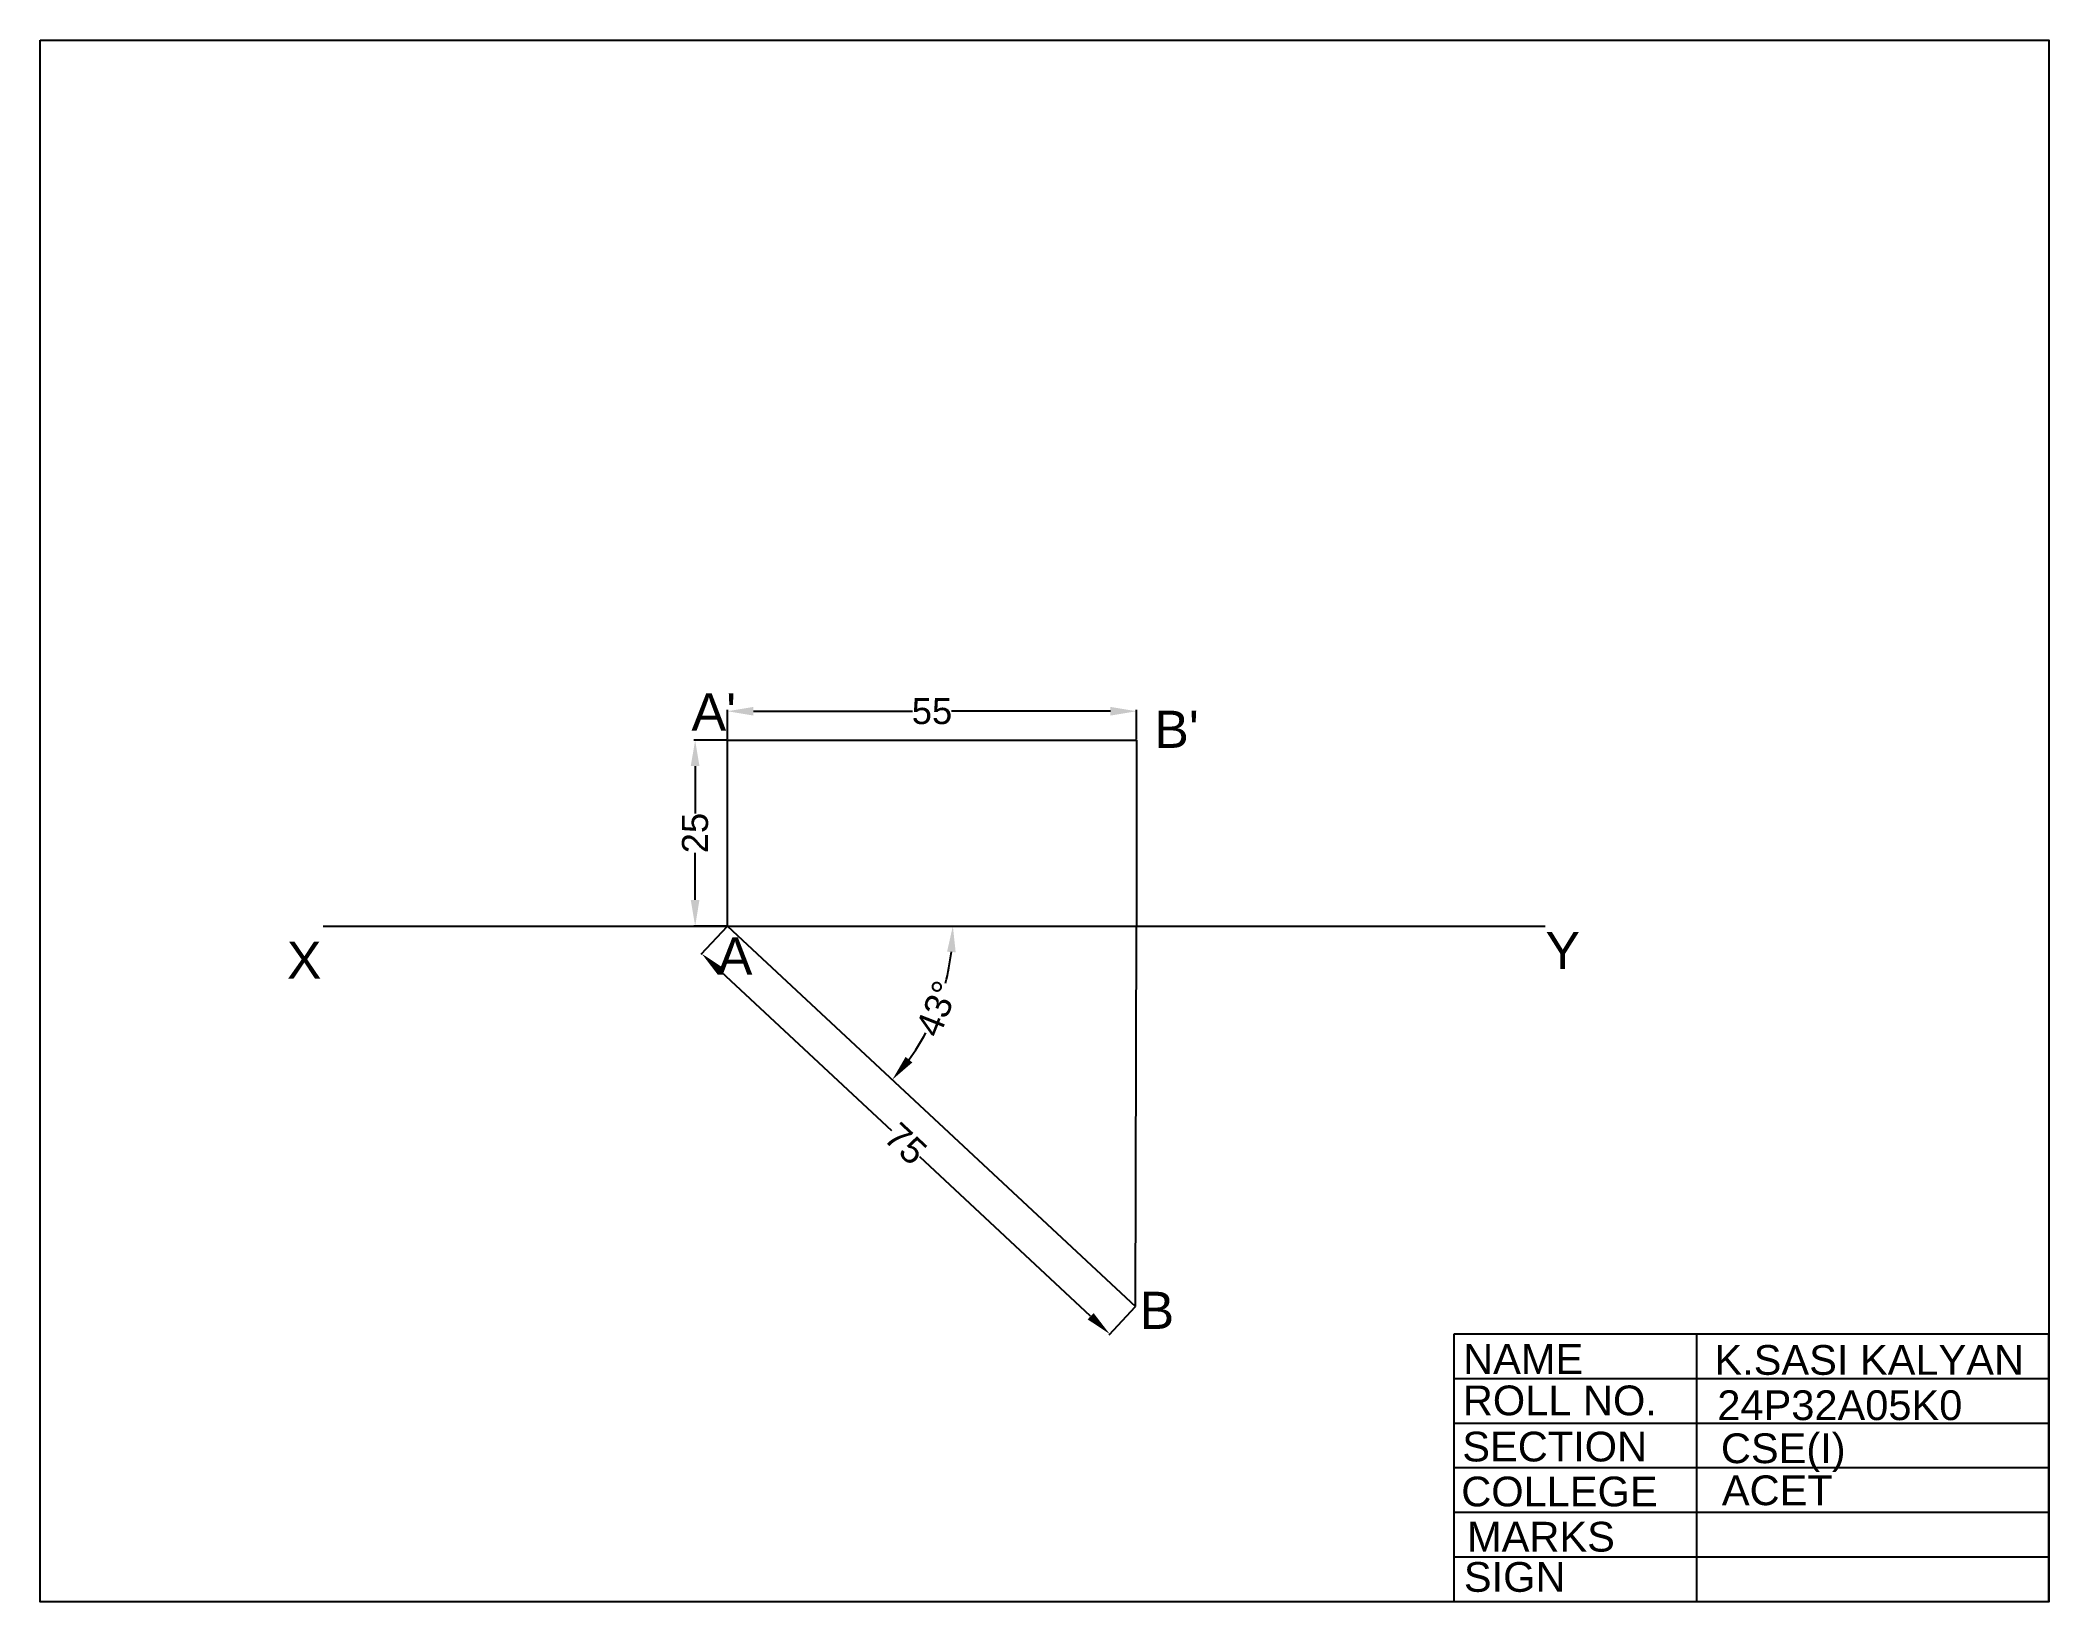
# Model space of a CAD drawing. Header units: inches. Extents: x 62 to 1872, y 122 to 337.
# Drawn here: x 691.7 to 961.7, y 126.2 to 336.2 of the extents above; entities that cross this region are included whole.
import ezdxf

# ---------------------------------------------------------------- set-up
doc = ezdxf.new("R2010")
doc.units = ezdxf.units.IN
doc.header["$MEASUREMENT"] = 0
doc.styles.add('Annotative', font='arial.ttf')
doc.styles.get("Standard").update_dxf_attribs({"font": 'arial.ttf'})
doc.dimstyles.get("Standard").update_dxf_attribs({"dimtxt": 3.5, "dimasz": 3.5, "dimexe": 0.18, "dimexo": 0.0625, "dimgap": 0.09, "dimtad": 0, "dimtoh": 1, "dimdec": 0, "dimzin": 0, "dimdsep": 46, "dimtxsty": 'Annotative', "dimcen": 0.09, "dimadec": 0, "dimazin": 0, "dimtfac": 1, "dimtdec": 0, "dimtofl": 0, "dimtmove": 0, "dimatfit": 3, "dimfxl": 1, "dimtolj": 1, "dimtzin": 0, "dimarcsym": 0})

msp = doc.modelspace()

# ---------------------------------------------------------------- texts
for s, height, p in [("A'", 5, (779.28, 243.4)), ("B'", 5, (841.48, 241.07)), ('Y', 5, (894.06, 211.32)), ('X', 5, (724.89, 210.02)), ('A', 5, (782.8, 210.59)), ('B', 5, (839.51, 162.94)), ('NAME', 4, (883, 156.9)), ('K.SASI KALYAN', 4, (916.78, 156.77)), ('ROLL NO.', 4, (882.96, 151.33)), ('24P32A05K0', 4, (917.17, 150.68)), ('SECTION', 4, (882.89, 145.12)), ('CSE(I)', 4, (917.65, 144.89)), ('COLLEGE', 4, (882.75, 139.08)), ('ACET', 4, (917.78, 139.24)), ('MARKS', 4, (883.53, 133)), ('SIGN', 4, (883.1, 127.59))]:
    msp.add_text(s, height=height).set_placement(p)

# ---------------------------------------------------------------- blocks, each defined once
blk = doc.blocks.new('*D27')
at = {"color": 0, "lineweight": -2, "transparency": 16777216}
for p, q in [((784.1, 242.18), (784.1, 246.18)), ((787.6, 246), (808.99, 246)), ((835.6, 246), (814.21, 246)), ((839.1, 242.18), (839.1, 246.18))]:
    blk.add_line(p, q, dxfattribs=at)
at = {"color": 0, "transparency": 16777216}
for points in [[(787.6, 246.58), (787.6, 245.42), (784.1, 246)], [(835.6, 246.58), (835.6, 245.42), (839.1, 246)]]:
    blk.add_solid(points, dxfattribs=at)
at = {"layer": 'Defpoints', "color": 0, "transparency": 16777216}
for p in [(839.1, 246), (784.1, 242.12), (839.1, 242.12)]:
    blk.add_point(p, dxfattribs=at)
at = {"color": 0, "transparency": 16777216, "insert": (811.6, 246), "char_height": 3.5, "attachment_point": 5, "style": 'Annotative'}
blk.add_mtext('\\A1;55', dxfattribs=at)
blk = doc.blocks.new('*D28')
at = {"color": 0, "lineweight": -2, "transparency": 16777216}
for p, q in [((784.04, 242.12), (779.59, 242.12)), ((779.77, 238.62), (779.77, 232.26)), ((779.77, 220.62), (779.77, 226.98)), ((784.04, 217.12), (779.59, 217.12))]:
    blk.add_line(p, q, dxfattribs=at)
at = {"color": 0, "transparency": 16777216}
for points in [[(779.18, 238.62), (780.35, 238.62), (779.77, 242.12)], [(779.18, 220.62), (780.35, 220.62), (779.77, 217.12)]]:
    blk.add_solid(points, dxfattribs=at)
at = {"layer": 'Defpoints', "color": 0, "transparency": 16777216}
for p in [(779.77, 242.12), (784.1, 242.12), (784.1, 217.12)]:
    blk.add_point(p, dxfattribs=at)
at = {"color": 0, "transparency": 16777216, "insert": (779.77, 229.62), "char_height": 3.5, "attachment_point": 5, "rotation": 90, "style": 'Annotative'}
blk.add_mtext('\\A1;25', dxfattribs=at)
blk = doc.blocks.new('*D29')
at = {"color": 0, "lineweight": -2, "transparency": 16777216}
for p, q in [((784.06, 217.07), (780.52, 213.27)), ((783.2, 211.02), (806.17, 189.6)), ((832.93, 164.64), (809.97, 186.06)), ((838.91, 165.93), (835.37, 162.12))]:
    blk.add_line(p, q, dxfattribs=at)
at = {"color": 0, "transparency": 16777216}
for points in [[(783.6, 211.45), (782.8, 210.59), (780.64, 213.41)], [(833.33, 165.07), (832.53, 164.22), (835.49, 162.26)]]:
    blk.add_solid(points, dxfattribs=at)
at = {"layer": 'Defpoints', "color": 0, "transparency": 16777216}
for p in [(784.1, 217.12), (838.96, 165.97), (835.49, 162.26)]:
    blk.add_point(p, dxfattribs=at)
at = {"color": 0, "transparency": 16777216, "insert": (808.07, 187.83), "char_height": 3.5, "attachment_point": 5, "rotation": 317, "style": 'Annotative'}
blk.add_mtext('\\A1;75', dxfattribs=at)
blk = doc.blocks.new('*D30')
at = {"color": 0, "lineweight": -2, "transparency": 16777216}
for start, end in [(345.3092, 353.3801), (323.6199, 331.6908)]:
    blk.add_arc((784.1, 217.12), 30.31, start, end, dxfattribs=at)
at = {"color": 0, "transparency": 16777216}
for points in [[(813.63, 213.66), (814.79, 213.59), (814.41, 217.12)], [(808.96, 198.77), (808.06, 199.52), (806.27, 196.45)]]:
    blk.add_solid(points, dxfattribs=at)
at = {"layer": 'Defpoints', "color": 0, "transparency": 16777216}
for p in [(729.79, 217.12), (784.1, 217.12), (894.02, 217.12), (810.7, 202.58), (838.96, 165.97)]:
    blk.add_point(p, dxfattribs=at)
at = {"color": 0, "transparency": 16777216, "insert": (812.3, 206.01), "char_height": 3.5, "attachment_point": 5, "rotation": 68.5, "style": 'Annotative'}
blk.add_mtext('\\A1;43°', dxfattribs=at)

# ---------------------------------------------------------------- dimensions: what is measured, and where the dimension line sits
dim = msp.add_linear_dim(base=(839.1, 246), p1=(784.1, 242.12), p2=(839.1, 242.12), dimstyle='Standard')
dim.commit()
dim.dimension.update_dxf_attribs({"geometry": '*D27', "text_midpoint": (811.6, 246)})
dim = msp.add_linear_dim(base=(779.77, 242.12), p1=(784.1, 217.12), p2=(784.1, 242.12), angle=90, dimstyle='Standard')
dim.commit()
dim.dimension.update_dxf_attribs({"geometry": '*D28', "text_midpoint": (779.77, 229.62)})
dim = msp.add_angular_dim_2l(base=(810.7, 202.58), line1=((784.1, 217.12), (838.96, 165.97)), line2=((729.79, 217.12), (894.02, 217.12)), dimstyle='Standard')
dim.commit()
dim.dimension.update_dxf_attribs({"geometry": '*D30', "text_midpoint": (812.3, 206.01)})
dim = msp.add_aligned_dim(p1=(784.1, 217.12), p2=(838.96, 165.97), distance=-5.08, dimstyle='Standard')
dim.commit()
dim.dimension.update_dxf_attribs({"geometry": '*D29', "text_midpoint": (808.07, 187.83)})

# ---------------------------------------------------------------- linework, layer by layer
for p, q in [((784.1, 217.12), (784.1, 242.12)), ((784.1, 242.12), (839.1, 242.12)), ((839.1, 242.12), (839.1, 217.12)), ((729.79, 217.12), (894.02, 217.12)), ((784.1, 217.12), (838.96, 165.97)), ((838.96, 165.97), (839.1, 217.12)), ((961.73, 162.24), (881.73, 162.24)), ((881.73, 162.24), (881.73, 126.24)), ((914.37, 162.24), (914.37, 126.24)), ((961.73, 126.24), (961.73, 162.24)), ((961.73, 156.24), (881.73, 156.24)), ((961.73, 150.24), (881.73, 150.24)), ((961.73, 144.24), (881.73, 144.24)), ((961.73, 138.24), (881.73, 138.24)), ((961.73, 132.24), (881.73, 132.24))]:
    msp.add_line(p, q)
msp.add_lwpolyline([(691.73, 336.24), (961.73, 336.24), (961.73, 126.24), (691.73, 126.24)], close=True)

msp.set_redraw_order([(e.dxf.handle, doc.entitydb.next_handle()) for e in msp.query("TEXT MTEXT ATTDEF DIMENSION ARC_DIMENSION")])  # texts and dimensions are drawn at this point

doc.saveas('drawing.dxf')
